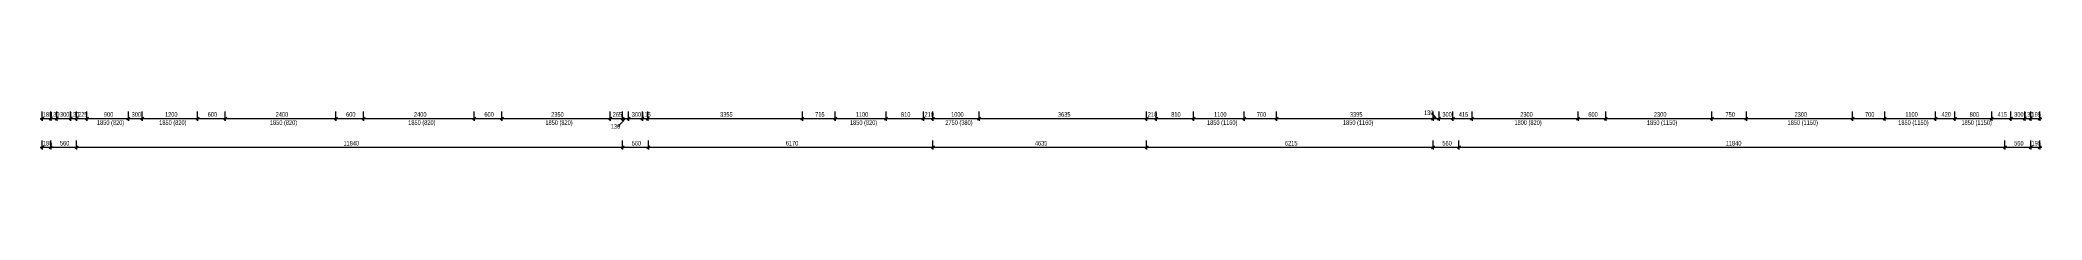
# Model space of a CAD drawing. Header units: millimetres. Extents: x 48671 to 278361, y -45352 to 20466.
# Drawn here: x 53233 to 96648, y -33091 to -32239 of the extents above; entities that cross this region are included whole.
import ezdxf

# ---------------------------------------------------------------- set-up
doc = ezdxf.new("R2010")
doc.units = ezdxf.units.MM
doc.layers.add('A-ANNO-DIMS', color=211, linetype='Continuous', lineweight=9)
doc.layers.add('A-ANNO-DIMS-50', color=211, linetype='Continuous', lineweight=9)
doc.styles.add('Arial_1', font='arial.ttf', dxfattribs={"width": 0.7, "height": 100})
doc.dimstyles.new('Vnitřní_-_průhledné', dxfattribs={"dimscale": 304.8, "dimtxt": 102.02594, "dimasz": 0.213255, "dimexe": 0.164042, "dimexo": 0.0625, "dimgap": 0.032808, "dimtad": 1, "dimdec": 0, "dimrnd": 5, "dimzin": 0, "dimdsep": 46, "dimtxsty": 'Arial_1', "dimblk1": 'OBLIQUE', "dimblk2": 'OBLIQUE', "dimsah": 1, "dimcen": 0.09, "dimdle": 0.164042, "dimazin": 0, "dimtfac": 1, "dimtdec": 4, "dimtix": 1, "dimtmove": 0, "dimatfit": 3, "dimfxl": 0.492126, "dimfxlon": 1, "dimtvp": 1, "dimtolj": 1, "dimtzin": 0, "dimarcsym": 2})
doc.dimstyles.new('Vnitřní_-_průhledné_2', dxfattribs={"dimscale": 304.8, "dimtxt": 102.02594, "dimasz": 0.213255, "dimexe": 0.164042, "dimexo": 0.0625, "dimgap": 0.032808, "dimtad": 1, "dimdec": 0, "dimrnd": 5, "dimzin": 0, "dimdsep": 46, "dimtxsty": 'Arial_1', "dimblk1": 'OBLIQUE', "dimblk2": 'OBLIQUE', "dimsah": 1, "dimcen": 0.09, "dimdle": 0.164042, "dimazin": 0, "dimtfac": 1, "dimtdec": 4, "dimtix": 1, "dimtmove": 1, "dimatfit": 3, "dimfxl": 0.492126, "dimfxlon": 1, "dimtvp": 1, "dimtolj": 1, "dimtzin": 0, "dimarcsym": 2})

msp = doc.modelspace()

# ---------------------------------------------------------------- blocks, each defined once
blk = doc.blocks.new('DIMBLOCK85-1NP_NÁVRH B')
at = {"layer": 'A-ANNO-DIMS-50'}
for p, q in [((53233, -32416), (53466, -32416)), ((53283, -32416), (53283, -32266)), ((53283, -32416), (53283, -32466)), ((53466, -32416), (53466, -32266)), ((53466, -32416), (53466, -32466))]:
    blk.add_line(p, q, dxfattribs=at)
at = {"layer": 'A-ANNO-DIMS-50', "lineweight": 18}
for p, q in [((53283, -32416), (53251, -32449)), ((53283, -32416), (53316, -32384)), ((53466, -32416), (53434, -32449)), ((53466, -32416), (53499, -32384))]:
    blk.add_line(p, q, dxfattribs=at)
at = {"layer": 'A-ANNO-DIMS-50', "color": 0, "insert": (53295, -32277), "char_height": 100, "width": 192.12, "attachment_point": 1, "line_spacing_factor": 0.941778, "style": 'Arial_1'}
blk.add_mtext('185', dxfattribs=at)
blk = doc.blocks.new('_Oblique')
at = {"color": 0, "linetype": 'ByBlock', "lineweight": -2}
blk.add_line((-0.5, -0.5), (0.5, 0.5), dxfattribs=at)
blk = doc.blocks.new('DIMBLOCK86-1NP_NÁVRH B')
at = {"layer": 'A-ANNO-DIMS-50', "lineweight": 18}
for p, q in [((53466, -32416), (53434, -32449)), ((53466, -32416), (53499, -32384)), ((53596, -32416), (53564, -32449)), ((53596, -32416), (53629, -32384))]:
    blk.add_line(p, q, dxfattribs=at)
at = {"layer": 'A-ANNO-DIMS-50'}
for p, q in [((53466, -32416), (53466, -32266)), ((53466, -32416), (53596, -32416)), ((53466, -32416), (53466, -32466)), ((53596, -32416), (53596, -32266)), ((53596, -32416), (53596, -32466))]:
    blk.add_line(p, q, dxfattribs=at)
at = {"layer": 'A-ANNO-DIMS-50', "color": 0, "insert": (53451, -32277), "char_height": 100, "width": 192.12, "attachment_point": 1, "line_spacing_factor": 0.941778, "style": 'Arial_1'}
blk.add_mtext('130', dxfattribs=at)
blk = doc.blocks.new('DIMBLOCK87-1NP_NÁVRH B')
at = {"layer": 'A-ANNO-DIMS-50', "lineweight": 18}
for p, q in [((53596, -32416), (53564, -32449)), ((53596, -32416), (53629, -32384)), ((53896, -32416), (53864, -32449)), ((53896, -32416), (53929, -32384))]:
    blk.add_line(p, q, dxfattribs=at)
at = {"layer": 'A-ANNO-DIMS-50'}
for p, q in [((53596, -32416), (53596, -32266)), ((53596, -32416), (53896, -32416)), ((53596, -32416), (53596, -32466)), ((53896, -32416), (53896, -32266)), ((53896, -32416), (53896, -32466))]:
    blk.add_line(p, q, dxfattribs=at)
at = {"layer": 'A-ANNO-DIMS-50', "color": 0, "insert": (53666, -32277), "char_height": 100, "width": 192.12, "attachment_point": 1, "line_spacing_factor": 0.941778, "style": 'Arial_1'}
blk.add_mtext('300', dxfattribs=at)
blk = doc.blocks.new('DIMBLOCK88-1NP_NÁVRH B')
at = {"layer": 'A-ANNO-DIMS-50', "lineweight": 18}
for p, q in [((53896, -32416), (53864, -32449)), ((53896, -32416), (53929, -32384)), ((54026, -32416), (53994, -32449)), ((54026, -32416), (54059, -32384))]:
    blk.add_line(p, q, dxfattribs=at)
at = {"layer": 'A-ANNO-DIMS-50'}
for p, q in [((53896, -32416), (53896, -32266)), ((53896, -32416), (54026, -32416)), ((53896, -32416), (53896, -32466)), ((54026, -32416), (54026, -32266)), ((54026, -32416), (54026, -32466))]:
    blk.add_line(p, q, dxfattribs=at)
at = {"layer": 'A-ANNO-DIMS-50', "color": 0, "insert": (53881, -32277), "char_height": 100, "width": 192.12, "attachment_point": 1, "line_spacing_factor": 0.941778, "style": 'Arial_1'}
blk.add_mtext('130', dxfattribs=at)
blk = doc.blocks.new('DIMBLOCK89-1NP_NÁVRH B')
at = {"layer": 'A-ANNO-DIMS-50', "lineweight": 18}
for p, q in [((54026, -32416), (53994, -32449)), ((54026, -32416), (54059, -32384)), ((54250, -32416), (54217, -32449)), ((54250, -32416), (54282, -32384))]:
    blk.add_line(p, q, dxfattribs=at)
at = {"layer": 'A-ANNO-DIMS-50'}
for p, q in [((54026, -32416), (54026, -32266)), ((54026, -32416), (54250, -32416)), ((54026, -32416), (54026, -32466)), ((54250, -32416), (54250, -32266)), ((54250, -32416), (54250, -32466))]:
    blk.add_line(p, q, dxfattribs=at)
at = {"layer": 'A-ANNO-DIMS-50', "color": 0, "insert": (54058, -32277), "char_height": 100, "width": 192.12, "attachment_point": 1, "line_spacing_factor": 0.941778, "style": 'Arial_1'}
blk.add_mtext('225', dxfattribs=at)
blk = doc.blocks.new('DIMBLOCK90-1NP_NÁVRH B')
at = {"layer": 'A-ANNO-DIMS-50', "lineweight": 18}
for p, q in [((54250, -32416), (54217, -32449)), ((54250, -32416), (54282, -32384)), ((55150, -32416), (55117, -32449)), ((55150, -32416), (55182, -32384))]:
    blk.add_line(p, q, dxfattribs=at)
at = {"layer": 'A-ANNO-DIMS-50'}
for p, q in [((54250, -32416), (54250, -32266)), ((54250, -32416), (55150, -32416)), ((54250, -32416), (54250, -32466)), ((55150, -32416), (55150, -32266)), ((55150, -32416), (55150, -32466))]:
    blk.add_line(p, q, dxfattribs=at)
at = {"layer": 'A-ANNO-DIMS-50', "color": 0, "char_height": 100, "attachment_point": 1, "line_spacing_factor": 0.941778, "style": 'Arial_1'}
for s, insert, width in [('1850 (820)', (54468, -32454), 555.65), ('900', (54620, -32277), 192.12)]:
    blk.add_mtext(s, dxfattribs=dict(at, insert=insert, width=width))
blk = doc.blocks.new('DIMBLOCK91-1NP_NÁVRH B')
at = {"layer": 'A-ANNO-DIMS-50', "lineweight": 18}
for p, q in [((55150, -32416), (55117, -32449)), ((55150, -32416), (55182, -32384)), ((55450, -32416), (55417, -32449)), ((55450, -32416), (55482, -32384))]:
    blk.add_line(p, q, dxfattribs=at)
at = {"layer": 'A-ANNO-DIMS-50'}
for p, q in [((55150, -32416), (55150, -32266)), ((55150, -32416), (55450, -32416)), ((55150, -32416), (55150, -32466)), ((55450, -32416), (55450, -32266)), ((55450, -32416), (55450, -32466))]:
    blk.add_line(p, q, dxfattribs=at)
at = {"layer": 'A-ANNO-DIMS-50', "color": 0, "insert": (55220, -32277), "char_height": 100, "width": 192.12, "attachment_point": 1, "line_spacing_factor": 0.941778, "style": 'Arial_1'}
blk.add_mtext('300', dxfattribs=at)
blk = doc.blocks.new('DIMBLOCK92-1NP_NÁVRH B')
at = {"layer": 'A-ANNO-DIMS-50', "lineweight": 18}
for p, q in [((55450, -32416), (55417, -32449)), ((55450, -32416), (55482, -32384)), ((56650, -32416), (56617, -32449)), ((56650, -32416), (56682, -32384))]:
    blk.add_line(p, q, dxfattribs=at)
at = {"layer": 'A-ANNO-DIMS-50'}
for p, q in [((55450, -32416), (55450, -32266)), ((55450, -32416), (56650, -32416)), ((55450, -32416), (55450, -32466)), ((56650, -32416), (56650, -32266)), ((56650, -32416), (56650, -32466))]:
    blk.add_line(p, q, dxfattribs=at)
at = {"layer": 'A-ANNO-DIMS-50', "color": 0, "char_height": 100, "attachment_point": 1, "line_spacing_factor": 0.941778, "style": 'Arial_1'}
for s, insert, width in [('1850 (820)', (55818, -32454), 555.65), ('1200', (55943, -32277), 256.16)]:
    blk.add_mtext(s, dxfattribs=dict(at, insert=insert, width=width))
blk = doc.blocks.new('DIMBLOCK93-1NP_NÁVRH B')
at = {"layer": 'A-ANNO-DIMS-50', "lineweight": 18}
for p, q in [((56650, -32416), (56617, -32449)), ((56650, -32416), (56682, -32384)), ((57250, -32416), (57217, -32449)), ((57250, -32416), (57282, -32384))]:
    blk.add_line(p, q, dxfattribs=at)
at = {"layer": 'A-ANNO-DIMS-50'}
for p, q in [((56650, -32416), (56650, -32266)), ((56650, -32416), (57250, -32416)), ((56650, -32416), (56650, -32466)), ((57250, -32416), (57250, -32266)), ((57250, -32416), (57250, -32466))]:
    blk.add_line(p, q, dxfattribs=at)
at = {"layer": 'A-ANNO-DIMS-50', "color": 0, "insert": (56870, -32277), "char_height": 100, "width": 192.12, "attachment_point": 1, "line_spacing_factor": 0.941778, "style": 'Arial_1'}
blk.add_mtext('600', dxfattribs=at)
blk = doc.blocks.new('DIMBLOCK94-1NP_NÁVRH B')
at = {"layer": 'A-ANNO-DIMS-50', "lineweight": 18}
for p, q in [((57250, -32416), (57217, -32449)), ((57250, -32416), (57282, -32384)), ((59650, -32416), (59617, -32449)), ((59650, -32416), (59682, -32384))]:
    blk.add_line(p, q, dxfattribs=at)
at = {"layer": 'A-ANNO-DIMS-50'}
for p, q in [((57250, -32416), (57250, -32266)), ((57250, -32416), (59650, -32416)), ((57250, -32416), (57250, -32466)), ((59650, -32416), (59650, -32266)), ((59650, -32416), (59650, -32466))]:
    blk.add_line(p, q, dxfattribs=at)
at = {"layer": 'A-ANNO-DIMS-50', "color": 0, "char_height": 100, "attachment_point": 1, "line_spacing_factor": 0.941778, "style": 'Arial_1'}
for s, insert, width in [('1850 (820)', (58218, -32454), 555.65), ('2400', (58343, -32277), 256.16)]:
    blk.add_mtext(s, dxfattribs=dict(at, insert=insert, width=width))
blk = doc.blocks.new('DIMBLOCK95-1NP_NÁVRH B')
at = {"layer": 'A-ANNO-DIMS-50', "lineweight": 18}
for p, q in [((59650, -32416), (59617, -32449)), ((59650, -32416), (59682, -32384)), ((60250, -32416), (60217, -32449)), ((60250, -32416), (60282, -32384))]:
    blk.add_line(p, q, dxfattribs=at)
at = {"layer": 'A-ANNO-DIMS-50'}
for p, q in [((59650, -32416), (59650, -32266)), ((59650, -32416), (60250, -32416)), ((59650, -32416), (59650, -32466)), ((60250, -32416), (60250, -32266)), ((60250, -32416), (60250, -32466))]:
    blk.add_line(p, q, dxfattribs=at)
at = {"layer": 'A-ANNO-DIMS-50', "color": 0, "insert": (59870, -32277), "char_height": 100, "width": 192.12, "attachment_point": 1, "line_spacing_factor": 0.941778, "style": 'Arial_1'}
blk.add_mtext('600', dxfattribs=at)
blk = doc.blocks.new('DIMBLOCK96-1NP_NÁVRH B')
at = {"layer": 'A-ANNO-DIMS-50', "lineweight": 18}
for p, q in [((60250, -32416), (60217, -32449)), ((60250, -32416), (60282, -32384)), ((62650, -32416), (62617, -32449)), ((62650, -32416), (62682, -32384))]:
    blk.add_line(p, q, dxfattribs=at)
at = {"layer": 'A-ANNO-DIMS-50'}
for p, q in [((60250, -32416), (60250, -32266)), ((60250, -32416), (62650, -32416)), ((60250, -32416), (60250, -32466)), ((62650, -32416), (62650, -32266)), ((62650, -32416), (62650, -32466))]:
    blk.add_line(p, q, dxfattribs=at)
at = {"layer": 'A-ANNO-DIMS-50', "color": 0, "char_height": 100, "attachment_point": 1, "line_spacing_factor": 0.941778, "style": 'Arial_1'}
for s, insert, width in [('1850 (820)', (61218, -32454), 555.65), ('2400', (61343, -32277), 256.16)]:
    blk.add_mtext(s, dxfattribs=dict(at, insert=insert, width=width))
blk = doc.blocks.new('DIMBLOCK97-1NP_NÁVRH B')
at = {"layer": 'A-ANNO-DIMS-50', "lineweight": 18}
for p, q in [((62650, -32416), (62617, -32449)), ((62650, -32416), (62682, -32384)), ((63250, -32416), (63217, -32449)), ((63250, -32416), (63282, -32384))]:
    blk.add_line(p, q, dxfattribs=at)
at = {"layer": 'A-ANNO-DIMS-50'}
for p, q in [((62650, -32416), (62650, -32266)), ((62650, -32416), (63250, -32416)), ((62650, -32416), (62650, -32466)), ((63250, -32416), (63250, -32266)), ((63250, -32416), (63250, -32466))]:
    blk.add_line(p, q, dxfattribs=at)
at = {"layer": 'A-ANNO-DIMS-50', "color": 0, "insert": (62870, -32277), "char_height": 100, "width": 192.12, "attachment_point": 1, "line_spacing_factor": 0.941778, "style": 'Arial_1'}
blk.add_mtext('600', dxfattribs=at)
blk = doc.blocks.new('DIMBLOCK98-1NP_NÁVRH B')
at = {"layer": 'A-ANNO-DIMS-50', "lineweight": 18}
for p, q in [((63250, -32416), (63217, -32449)), ((63250, -32416), (63282, -32384)), ((65600, -32416), (65567, -32449)), ((65600, -32416), (65632, -32384))]:
    blk.add_line(p, q, dxfattribs=at)
at = {"layer": 'A-ANNO-DIMS-50'}
for p, q in [((63250, -32416), (63250, -32266)), ((63250, -32416), (65600, -32416)), ((63250, -32416), (63250, -32466)), ((65600, -32416), (65600, -32266)), ((65600, -32416), (65600, -32466))]:
    blk.add_line(p, q, dxfattribs=at)
at = {"layer": 'A-ANNO-DIMS-50', "color": 0, "char_height": 100, "attachment_point": 1, "line_spacing_factor": 0.941778, "style": 'Arial_1'}
for s, insert, width in [('1850 (820)', (64193, -32454), 555.65), ('2350', (64318, -32277), 256.16)]:
    blk.add_mtext(s, dxfattribs=dict(at, insert=insert, width=width))
blk = doc.blocks.new('DIMBLOCK99-1NP_NÁVRH B')
at = {"layer": 'A-ANNO-DIMS-50', "lineweight": 18}
for p, q in [((65600, -32416), (65567, -32449)), ((65600, -32416), (65632, -32384)), ((65866, -32416), (65834, -32449)), ((65866, -32416), (65899, -32384))]:
    blk.add_line(p, q, dxfattribs=at)
at = {"layer": 'A-ANNO-DIMS-50'}
for p, q in [((65600, -32416), (65600, -32266)), ((65600, -32416), (65866, -32416)), ((65600, -32416), (65600, -32466)), ((65866, -32416), (65866, -32266)), ((65866, -32416), (65866, -32466))]:
    blk.add_line(p, q, dxfattribs=at)
at = {"layer": 'A-ANNO-DIMS-50', "color": 0, "insert": (65653, -32277), "char_height": 100, "width": 192.12, "attachment_point": 1, "line_spacing_factor": 0.941778, "style": 'Arial_1'}
blk.add_mtext('265', dxfattribs=at)
blk = doc.blocks.new('DIMBLOCK100-1NP_NÁVRH B')
at = {"layer": 'A-ANNO-DIMS-50'}
for p, q in [((65771, -32588), (65931, -32416)), ((65866, -32416), (65866, -32266)), ((65866, -32416), (65996, -32416)), ((65866, -32416), (65866, -32466)), ((65996, -32416), (65996, -32266)), ((65996, -32416), (65996, -32466)), ((65771, -32588), (65771, -32588))]:
    blk.add_line(p, q, dxfattribs=at)
at = {"layer": 'A-ANNO-DIMS-50', "lineweight": 18}
for p, q in [((65866, -32416), (65834, -32449)), ((65866, -32416), (65899, -32384)), ((65996, -32416), (65964, -32449)), ((65996, -32416), (66029, -32384))]:
    blk.add_line(p, q, dxfattribs=at)
at = {"layer": 'A-ANNO-DIMS-50', "color": 0, "insert": (65611, -32537), "char_height": 100, "width": 192.12, "attachment_point": 1, "line_spacing_factor": 0.941778, "style": 'Arial_1'}
blk.add_mtext('130', dxfattribs=at)
blk = doc.blocks.new('DIMBLOCK101-1NP_NÁVRH B')
at = {"layer": 'A-ANNO-DIMS-50', "lineweight": 18}
for p, q in [((65996, -32416), (65964, -32449)), ((65996, -32416), (66029, -32384)), ((66296, -32416), (66264, -32449)), ((66296, -32416), (66329, -32384))]:
    blk.add_line(p, q, dxfattribs=at)
at = {"layer": 'A-ANNO-DIMS-50'}
for p, q in [((65996, -32416), (65996, -32266)), ((65996, -32416), (66346, -32416)), ((65996, -32416), (65996, -32466)), ((66296, -32416), (66296, -32266)), ((66296, -32416), (66296, -32466))]:
    blk.add_line(p, q, dxfattribs=at)
at = {"layer": 'A-ANNO-DIMS-50', "color": 0, "insert": (66066, -32277), "char_height": 100, "width": 192.12, "attachment_point": 1, "line_spacing_factor": 0.941778, "style": 'Arial_1'}
blk.add_mtext('300', dxfattribs=at)
blk = doc.blocks.new('DIMBLOCK105-1NP_NÁVRH B')
at = {"layer": 'A-ANNO-DIMS-50'}
for p, q in [((72340, -32416), (72598, -32416)), ((72390, -32416), (72390, -32266)), ((72390, -32416), (72390, -32466)), ((72598, -32416), (72598, -32266)), ((72598, -32416), (72598, -32466))]:
    blk.add_line(p, q, dxfattribs=at)
at = {"layer": 'A-ANNO-DIMS-50', "lineweight": 18}
for p, q in [((72390, -32416), (72357, -32449)), ((72390, -32416), (72422, -32384)), ((72598, -32416), (72565, -32449)), ((72598, -32416), (72630, -32384))]:
    blk.add_line(p, q, dxfattribs=at)
at = {"layer": 'A-ANNO-DIMS-50', "color": 0, "insert": (72414, -32277), "char_height": 100, "width": 192.12, "attachment_point": 1, "line_spacing_factor": 0.941778, "style": 'Arial_1'}
blk.add_mtext('210', dxfattribs=at)
blk = doc.blocks.new('DIMBLOCK106-1NP_NÁVRH B')
at = {"layer": 'A-ANNO-DIMS-50', "lineweight": 18}
for p, q in [((72598, -32416), (72565, -32449)), ((72598, -32416), (72630, -32384)), ((73598, -32416), (73565, -32449)), ((73598, -32416), (73630, -32384))]:
    blk.add_line(p, q, dxfattribs=at)
at = {"layer": 'A-ANNO-DIMS-50'}
for p, q in [((72598, -32416), (72598, -32266)), ((72598, -32416), (73598, -32416)), ((72598, -32416), (72598, -32466)), ((73598, -32416), (73598, -32266)), ((73598, -32416), (73598, -32466))]:
    blk.add_line(p, q, dxfattribs=at)
at = {"layer": 'A-ANNO-DIMS-50', "color": 0, "char_height": 100, "attachment_point": 1, "line_spacing_factor": 0.941778, "style": 'Arial_1'}
for s, insert, width in [('2750 (380)', (72866, -32454), 555.65), ('1000', (72991, -32277), 256.16)]:
    blk.add_mtext(s, dxfattribs=dict(at, insert=insert, width=width))
blk = doc.blocks.new('DIMBLOCK107-1NP_NÁVRH B')
at = {"layer": 'A-ANNO-DIMS-50', "lineweight": 18}
for p, q in [((73598, -32416), (73565, -32449)), ((73598, -32416), (73630, -32384)), ((77232, -32416), (77199, -32449)), ((77232, -32416), (77264, -32384))]:
    blk.add_line(p, q, dxfattribs=at)
at = {"layer": 'A-ANNO-DIMS-50'}
for p, q in [((73598, -32416), (73598, -32266)), ((73598, -32416), (77232, -32416)), ((73598, -32416), (73598, -32466)), ((77232, -32416), (77232, -32266)), ((77232, -32416), (77232, -32466))]:
    blk.add_line(p, q, dxfattribs=at)
at = {"layer": 'A-ANNO-DIMS-50', "color": 0, "insert": (75308, -32277), "char_height": 100, "width": 256.16, "attachment_point": 1, "line_spacing_factor": 0.941778, "style": 'Arial_1'}
blk.add_mtext('3635', dxfattribs=at)
blk = doc.blocks.new('DIMBLOCK108-1NP_NÁVRH B')
at = {"layer": 'A-ANNO-DIMS-50', "lineweight": 18}
for p, q in [((77232, -32416), (77199, -32449)), ((77232, -32416), (77264, -32384)), ((77440, -32416), (77407, -32449)), ((77440, -32416), (77472, -32384))]:
    blk.add_line(p, q, dxfattribs=at)
at = {"layer": 'A-ANNO-DIMS-50'}
for p, q in [((77232, -32416), (77232, -32266)), ((77232, -32416), (77490, -32416)), ((77232, -32416), (77232, -32466)), ((77440, -32416), (77440, -32266)), ((77440, -32416), (77440, -32466))]:
    blk.add_line(p, q, dxfattribs=at)
at = {"layer": 'A-ANNO-DIMS-50', "color": 0, "insert": (77256, -32277), "char_height": 100, "width": 192.12, "attachment_point": 1, "line_spacing_factor": 0.941778, "style": 'Arial_1'}
blk.add_mtext('210', dxfattribs=at)
blk = doc.blocks.new('DIMBLOCK115-1NP_NÁVRH B')
at = {"layer": 'A-ANNO-DIMS-50'}
for p, q in [((66246, -32416), (66411, -32416)), ((66296, -32416), (66296, -32266)), ((66296, -32416), (66296, -32466)), ((66411, -32416), (66411, -32266)), ((66411, -32416), (66411, -32466))]:
    blk.add_line(p, q, dxfattribs=at)
at = {"layer": 'A-ANNO-DIMS-50', "lineweight": 18}
for p, q in [((66296, -32416), (66264, -32449)), ((66296, -32416), (66329, -32384)), ((66411, -32416), (66379, -32449)), ((66411, -32416), (66444, -32384))]:
    blk.add_line(p, q, dxfattribs=at)
at = {"layer": 'A-ANNO-DIMS-50', "color": 0, "insert": (66274, -32277), "char_height": 100, "width": 192.12, "attachment_point": 1, "line_spacing_factor": 0.941778, "style": 'Arial_1'}
blk.add_mtext('115', dxfattribs=at)
blk = doc.blocks.new('DIMBLOCK116-1NP_NÁVRH B')
at = {"layer": 'A-ANNO-DIMS-50', "lineweight": 18}
for p, q in [((66411, -32416), (66379, -32449)), ((66411, -32416), (66444, -32384)), ((69766, -32416), (69734, -32449)), ((69766, -32416), (69799, -32384))]:
    blk.add_line(p, q, dxfattribs=at)
at = {"layer": 'A-ANNO-DIMS-50'}
for p, q in [((66411, -32416), (66411, -32266)), ((66411, -32416), (69766, -32416)), ((66411, -32416), (66411, -32466)), ((69766, -32416), (69766, -32266)), ((69766, -32416), (69766, -32466))]:
    blk.add_line(p, q, dxfattribs=at)
at = {"layer": 'A-ANNO-DIMS-50', "color": 0, "insert": (67982, -32277), "char_height": 100, "width": 256.16, "attachment_point": 1, "line_spacing_factor": 0.941778, "style": 'Arial_1'}
blk.add_mtext('3355', dxfattribs=at)
blk = doc.blocks.new('DIMBLOCK117-1NP_NÁVRH B')
at = {"layer": 'A-ANNO-DIMS-50', "lineweight": 18}
for p, q in [((69766, -32416), (69734, -32449)), ((69766, -32416), (69799, -32384)), ((70480, -32416), (70447, -32449)), ((70480, -32416), (70512, -32384))]:
    blk.add_line(p, q, dxfattribs=at)
at = {"layer": 'A-ANNO-DIMS-50'}
for p, q in [((69766, -32416), (69766, -32266)), ((69766, -32416), (70480, -32416)), ((69766, -32416), (69766, -32466)), ((70480, -32416), (70480, -32266)), ((70480, -32416), (70480, -32466))]:
    blk.add_line(p, q, dxfattribs=at)
at = {"layer": 'A-ANNO-DIMS-50', "color": 0, "insert": (70043, -32277), "char_height": 100, "width": 192.12, "attachment_point": 1, "line_spacing_factor": 0.941778, "style": 'Arial_1'}
blk.add_mtext('715', dxfattribs=at)
blk = doc.blocks.new('DIMBLOCK118-1NP_NÁVRH B')
at = {"layer": 'A-ANNO-DIMS-50', "lineweight": 18}
for p, q in [((70480, -32416), (70447, -32449)), ((70480, -32416), (70512, -32384)), ((71580, -32416), (71547, -32449)), ((71580, -32416), (71612, -32384))]:
    blk.add_line(p, q, dxfattribs=at)
at = {"layer": 'A-ANNO-DIMS-50'}
for p, q in [((70480, -32416), (70480, -32266)), ((70480, -32416), (71580, -32416)), ((70480, -32416), (70480, -32466)), ((71580, -32416), (71580, -32266)), ((71580, -32416), (71580, -32466))]:
    blk.add_line(p, q, dxfattribs=at)
at = {"layer": 'A-ANNO-DIMS-50', "color": 0, "char_height": 100, "attachment_point": 1, "line_spacing_factor": 0.941778, "style": 'Arial_1'}
for s, insert, width in [('1850 (820)', (70798, -32454), 555.65), ('1100', (70923, -32277), 256.16)]:
    blk.add_mtext(s, dxfattribs=dict(at, insert=insert, width=width))
blk = doc.blocks.new('DIMBLOCK119-1NP_NÁVRH B')
at = {"layer": 'A-ANNO-DIMS-50', "lineweight": 18}
for p, q in [((71580, -32416), (71547, -32449)), ((71580, -32416), (71612, -32384)), ((72390, -32416), (72357, -32449)), ((72390, -32416), (72422, -32384))]:
    blk.add_line(p, q, dxfattribs=at)
at = {"layer": 'A-ANNO-DIMS-50'}
for p, q in [((71580, -32416), (71580, -32266)), ((71580, -32416), (72390, -32416)), ((71580, -32416), (71580, -32466)), ((72390, -32416), (72390, -32266)), ((72390, -32416), (72390, -32466))]:
    blk.add_line(p, q, dxfattribs=at)
at = {"layer": 'A-ANNO-DIMS-50', "color": 0, "insert": (71905, -32277), "char_height": 100, "width": 192.12, "attachment_point": 1, "line_spacing_factor": 0.941778, "style": 'Arial_1'}
blk.add_mtext('810', dxfattribs=at)
blk = doc.blocks.new('DIMBLOCK120-1NP_NÁVRH B')
at = {"layer": 'A-ANNO-DIMS-50', "lineweight": 18}
for p, q in [((72390, -32416), (72357, -32449)), ((72390, -32416), (72422, -32384)), ((72598, -32416), (72565, -32449)), ((72598, -32416), (72630, -32384))]:
    blk.add_line(p, q, dxfattribs=at)
at = {"layer": 'A-ANNO-DIMS-50'}
for p, q in [((72390, -32416), (72390, -32266)), ((72390, -32416), (72648, -32416)), ((72390, -32416), (72390, -32466)), ((72598, -32416), (72598, -32266)), ((72598, -32416), (72598, -32466))]:
    blk.add_line(p, q, dxfattribs=at)
at = {"layer": 'A-ANNO-DIMS-50', "color": 0, "insert": (72414, -32277), "char_height": 100, "width": 192.12, "attachment_point": 1, "line_spacing_factor": 0.941778, "style": 'Arial_1'}
blk.add_mtext('210', dxfattribs=at)
blk = doc.blocks.new('DIMBLOCK121-1NP_NÁVRH B')
at = {"layer": 'A-ANNO-DIMS-50'}
for p, q in [((77182, -32416), (77440, -32416)), ((77232, -32416), (77232, -32266)), ((77232, -32416), (77232, -32466)), ((77440, -32416), (77440, -32266)), ((77440, -32416), (77440, -32466))]:
    blk.add_line(p, q, dxfattribs=at)
at = {"layer": 'A-ANNO-DIMS-50', "lineweight": 18}
for p, q in [((77232, -32416), (77199, -32449)), ((77232, -32416), (77264, -32384)), ((77440, -32416), (77407, -32449)), ((77440, -32416), (77472, -32384))]:
    blk.add_line(p, q, dxfattribs=at)
at = {"layer": 'A-ANNO-DIMS-50', "color": 0, "insert": (77256, -32277), "char_height": 100, "width": 192.12, "attachment_point": 1, "line_spacing_factor": 0.941778, "style": 'Arial_1'}
blk.add_mtext('210', dxfattribs=at)
blk = doc.blocks.new('DIMBLOCK122-1NP_NÁVRH B')
at = {"layer": 'A-ANNO-DIMS-50', "lineweight": 18}
for p, q in [((77440, -32416), (77407, -32449)), ((77440, -32416), (77472, -32384)), ((78250, -32416), (78217, -32449)), ((78250, -32416), (78282, -32384))]:
    blk.add_line(p, q, dxfattribs=at)
at = {"layer": 'A-ANNO-DIMS-50'}
for p, q in [((77440, -32416), (77440, -32266)), ((77440, -32416), (78250, -32416)), ((77440, -32416), (77440, -32466)), ((78250, -32416), (78250, -32266)), ((78250, -32416), (78250, -32466))]:
    blk.add_line(p, q, dxfattribs=at)
at = {"layer": 'A-ANNO-DIMS-50', "color": 0, "insert": (77765, -32277), "char_height": 100, "width": 192.12, "attachment_point": 1, "line_spacing_factor": 0.941778, "style": 'Arial_1'}
blk.add_mtext('810', dxfattribs=at)
blk = doc.blocks.new('DIMBLOCK123-1NP_NÁVRH B')
at = {"layer": 'A-ANNO-DIMS-50', "lineweight": 18}
for p, q in [((78250, -32416), (78217, -32449)), ((78250, -32416), (78282, -32384)), ((79350, -32416), (79317, -32449)), ((79350, -32416), (79382, -32384))]:
    blk.add_line(p, q, dxfattribs=at)
at = {"layer": 'A-ANNO-DIMS-50'}
for p, q in [((78250, -32416), (78250, -32266)), ((78250, -32416), (79350, -32416)), ((78250, -32416), (78250, -32466)), ((79350, -32416), (79350, -32266)), ((79350, -32416), (79350, -32466))]:
    blk.add_line(p, q, dxfattribs=at)
at = {"layer": 'A-ANNO-DIMS-50', "color": 0, "char_height": 100, "attachment_point": 1, "line_spacing_factor": 0.941778, "style": 'Arial_1'}
for s, insert, width in [('1850 (1160)', (78541, -32454), 619.69), ('1100', (78693, -32277), 256.16)]:
    blk.add_mtext(s, dxfattribs=dict(at, insert=insert, width=width))
blk = doc.blocks.new('DIMBLOCK124-1NP_NÁVRH B')
at = {"layer": 'A-ANNO-DIMS-50', "lineweight": 18}
for p, q in [((79350, -32416), (79317, -32449)), ((79350, -32416), (79382, -32384)), ((80050, -32416), (80017, -32449)), ((80050, -32416), (80082, -32384))]:
    blk.add_line(p, q, dxfattribs=at)
at = {"layer": 'A-ANNO-DIMS-50'}
for p, q in [((79350, -32416), (79350, -32266)), ((79350, -32416), (80050, -32416)), ((79350, -32416), (79350, -32466)), ((80050, -32416), (80050, -32266)), ((80050, -32416), (80050, -32466))]:
    blk.add_line(p, q, dxfattribs=at)
at = {"layer": 'A-ANNO-DIMS-50', "color": 0, "insert": (79620, -32277), "char_height": 100, "width": 192.12, "attachment_point": 1, "line_spacing_factor": 0.941778, "style": 'Arial_1'}
blk.add_mtext('700', dxfattribs=at)
blk = doc.blocks.new('DIMBLOCK125-1NP_NÁVRH B')
at = {"layer": 'A-ANNO-DIMS-50', "lineweight": 18}
for p, q in [((80050, -32416), (80017, -32449)), ((80050, -32416), (80082, -32384)), ((83445, -32416), (83412, -32449)), ((83445, -32416), (83477, -32384))]:
    blk.add_line(p, q, dxfattribs=at)
at = {"layer": 'A-ANNO-DIMS-50'}
for p, q in [((80050, -32416), (80050, -32266)), ((80050, -32416), (83445, -32416)), ((80050, -32416), (80050, -32466)), ((83445, -32416), (83445, -32266)), ((83445, -32416), (83445, -32466))]:
    blk.add_line(p, q, dxfattribs=at)
at = {"layer": 'A-ANNO-DIMS-50', "color": 0, "char_height": 100, "attachment_point": 1, "line_spacing_factor": 0.941778, "style": 'Arial_1'}
for s, insert, width in [('1850 (1160)', (81489, -32454), 619.69), ('3395', (81640, -32277), 256.16)]:
    blk.add_mtext(s, dxfattribs=dict(at, insert=insert, width=width))
blk = doc.blocks.new('DIMBLOCK126-1NP_NÁVRH B')
at = {"layer": 'A-ANNO-DIMS-50'}
for p, q in [((83407, -32292), (83510, -32416)), ((83407, -32292), (83407, -32292)), ((83445, -32416), (83445, -32266)), ((83445, -32416), (83575, -32416)), ((83445, -32416), (83445, -32466)), ((83575, -32416), (83575, -32266)), ((83575, -32416), (83575, -32466))]:
    blk.add_line(p, q, dxfattribs=at)
at = {"layer": 'A-ANNO-DIMS-50', "lineweight": 18}
for p, q in [((83445, -32416), (83412, -32449)), ((83445, -32416), (83477, -32384)), ((83575, -32416), (83542, -32449)), ((83575, -32416), (83607, -32384))]:
    blk.add_line(p, q, dxfattribs=at)
at = {"layer": 'A-ANNO-DIMS-50', "color": 0, "insert": (83247, -32240), "char_height": 100, "width": 192.12, "attachment_point": 1, "line_spacing_factor": 0.941778, "style": 'Arial_1'}
blk.add_mtext('130', dxfattribs=at)
blk = doc.blocks.new('DIMBLOCK127-1NP_NÁVRH B')
at = {"layer": 'A-ANNO-DIMS-50', "lineweight": 18}
for p, q in [((83575, -32416), (83542, -32449)), ((83575, -32416), (83607, -32384)), ((83875, -32416), (83842, -32449)), ((83875, -32416), (83907, -32384))]:
    blk.add_line(p, q, dxfattribs=at)
at = {"layer": 'A-ANNO-DIMS-50'}
for p, q in [((83575, -32416), (83575, -32266)), ((83575, -32416), (83875, -32416)), ((83575, -32416), (83575, -32466)), ((83875, -32416), (83875, -32266)), ((83875, -32416), (83875, -32466))]:
    blk.add_line(p, q, dxfattribs=at)
at = {"layer": 'A-ANNO-DIMS-50', "color": 0, "insert": (83645, -32277), "char_height": 100, "width": 192.12, "attachment_point": 1, "line_spacing_factor": 0.941778, "style": 'Arial_1'}
blk.add_mtext('300', dxfattribs=at)
blk = doc.blocks.new('DIMBLOCK128-1NP_NÁVRH B')
at = {"layer": 'A-ANNO-DIMS-50', "lineweight": 18}
for p, q in [((83875, -32416), (83842, -32449)), ((83875, -32416), (83907, -32384)), ((84290, -32416), (84257, -32449)), ((84290, -32416), (84322, -32384))]:
    blk.add_line(p, q, dxfattribs=at)
at = {"layer": 'A-ANNO-DIMS-50'}
for p, q in [((83875, -32416), (83875, -32266)), ((83875, -32416), (84290, -32416)), ((83875, -32416), (83875, -32466)), ((84290, -32416), (84290, -32266)), ((84290, -32416), (84290, -32466))]:
    blk.add_line(p, q, dxfattribs=at)
at = {"layer": 'A-ANNO-DIMS-50', "color": 0, "insert": (84002, -32277), "char_height": 100, "width": 192.12, "attachment_point": 1, "line_spacing_factor": 0.941778, "style": 'Arial_1'}
blk.add_mtext('415', dxfattribs=at)
blk = doc.blocks.new('DIMBLOCK129-1NP_NÁVRH B')
at = {"layer": 'A-ANNO-DIMS-50', "lineweight": 18}
for p, q in [((84290, -32416), (84257, -32449)), ((84290, -32416), (84322, -32384)), ((86590, -32416), (86557, -32449)), ((86590, -32416), (86622, -32384))]:
    blk.add_line(p, q, dxfattribs=at)
at = {"layer": 'A-ANNO-DIMS-50'}
for p, q in [((84290, -32416), (84290, -32266)), ((84290, -32416), (86590, -32416)), ((84290, -32416), (84290, -32466)), ((86590, -32416), (86590, -32266)), ((86590, -32416), (86590, -32466))]:
    blk.add_line(p, q, dxfattribs=at)
at = {"layer": 'A-ANNO-DIMS-50', "color": 0, "char_height": 100, "attachment_point": 1, "line_spacing_factor": 0.941778, "style": 'Arial_1'}
for s, insert, width in [('1800 (820)', (85208, -32454), 555.65), ('2300', (85333, -32277), 256.16)]:
    blk.add_mtext(s, dxfattribs=dict(at, insert=insert, width=width))
blk = doc.blocks.new('DIMBLOCK130-1NP_NÁVRH B')
at = {"layer": 'A-ANNO-DIMS-50', "lineweight": 18}
for p, q in [((86590, -32416), (86557, -32449)), ((86590, -32416), (86622, -32384)), ((87190, -32416), (87157, -32449)), ((87190, -32416), (87222, -32384))]:
    blk.add_line(p, q, dxfattribs=at)
at = {"layer": 'A-ANNO-DIMS-50'}
for p, q in [((86590, -32416), (86590, -32266)), ((86590, -32416), (87190, -32416)), ((86590, -32416), (86590, -32466)), ((87190, -32416), (87190, -32266)), ((87190, -32416), (87190, -32466))]:
    blk.add_line(p, q, dxfattribs=at)
at = {"layer": 'A-ANNO-DIMS-50', "color": 0, "insert": (86810, -32277), "char_height": 100, "width": 192.12, "attachment_point": 1, "line_spacing_factor": 0.941778, "style": 'Arial_1'}
blk.add_mtext('600', dxfattribs=at)
blk = doc.blocks.new('DIMBLOCK131-1NP_NÁVRH B')
at = {"layer": 'A-ANNO-DIMS-50', "lineweight": 18}
for p, q in [((87190, -32416), (87157, -32449)), ((87190, -32416), (87222, -32384)), ((89490, -32416), (89457, -32449)), ((89490, -32416), (89522, -32384))]:
    blk.add_line(p, q, dxfattribs=at)
at = {"layer": 'A-ANNO-DIMS-50'}
for p, q in [((87190, -32416), (87190, -32266)), ((87190, -32416), (89490, -32416)), ((87190, -32416), (87190, -32466)), ((89490, -32416), (89490, -32266)), ((89490, -32416), (89490, -32466))]:
    blk.add_line(p, q, dxfattribs=at)
at = {"layer": 'A-ANNO-DIMS-50', "color": 0, "char_height": 100, "attachment_point": 1, "line_spacing_factor": 0.941778, "style": 'Arial_1'}
for s, insert, width in [('1850 (1150)', (88081, -32454), 619.69), ('2300', (88233, -32277), 256.16)]:
    blk.add_mtext(s, dxfattribs=dict(at, insert=insert, width=width))
blk = doc.blocks.new('DIMBLOCK132-1NP_NÁVRH B')
at = {"layer": 'A-ANNO-DIMS-50', "lineweight": 18}
for p, q in [((89490, -32416), (89457, -32449)), ((89490, -32416), (89522, -32384)), ((90240, -32416), (90207, -32449)), ((90240, -32416), (90272, -32384))]:
    blk.add_line(p, q, dxfattribs=at)
at = {"layer": 'A-ANNO-DIMS-50'}
for p, q in [((89490, -32416), (89490, -32266)), ((89490, -32416), (90240, -32416)), ((89490, -32416), (89490, -32466)), ((90240, -32416), (90240, -32266)), ((90240, -32416), (90240, -32466))]:
    blk.add_line(p, q, dxfattribs=at)
at = {"layer": 'A-ANNO-DIMS-50', "color": 0, "insert": (89785, -32277), "char_height": 100, "width": 192.12, "attachment_point": 1, "line_spacing_factor": 0.941778, "style": 'Arial_1'}
blk.add_mtext('750', dxfattribs=at)
blk = doc.blocks.new('DIMBLOCK133-1NP_NÁVRH B')
at = {"layer": 'A-ANNO-DIMS-50', "lineweight": 18}
for p, q in [((90240, -32416), (90207, -32449)), ((90240, -32416), (90272, -32384)), ((92540, -32416), (92507, -32449)), ((92540, -32416), (92572, -32384))]:
    blk.add_line(p, q, dxfattribs=at)
at = {"layer": 'A-ANNO-DIMS-50'}
for p, q in [((90240, -32416), (90240, -32266)), ((90240, -32416), (92540, -32416)), ((90240, -32416), (90240, -32466)), ((92540, -32416), (92540, -32266)), ((92540, -32416), (92540, -32466))]:
    blk.add_line(p, q, dxfattribs=at)
at = {"layer": 'A-ANNO-DIMS-50', "color": 0, "char_height": 100, "attachment_point": 1, "line_spacing_factor": 0.941778, "style": 'Arial_1'}
for s, insert, width in [('1850 (1150)', (91131, -32454), 619.69), ('2300', (91283, -32277), 256.16)]:
    blk.add_mtext(s, dxfattribs=dict(at, insert=insert, width=width))
blk = doc.blocks.new('DIMBLOCK134-1NP_NÁVRH B')
at = {"layer": 'A-ANNO-DIMS-50', "lineweight": 18}
for p, q in [((92540, -32416), (92507, -32449)), ((92540, -32416), (92572, -32384)), ((93240, -32416), (93207, -32449)), ((93240, -32416), (93272, -32384))]:
    blk.add_line(p, q, dxfattribs=at)
at = {"layer": 'A-ANNO-DIMS-50'}
for p, q in [((92540, -32416), (92540, -32266)), ((92540, -32416), (93240, -32416)), ((92540, -32416), (92540, -32466)), ((93240, -32416), (93240, -32266)), ((93240, -32416), (93240, -32466))]:
    blk.add_line(p, q, dxfattribs=at)
at = {"layer": 'A-ANNO-DIMS-50', "color": 0, "insert": (92810, -32277), "char_height": 100, "width": 192.12, "attachment_point": 1, "line_spacing_factor": 0.941778, "style": 'Arial_1'}
blk.add_mtext('700', dxfattribs=at)
blk = doc.blocks.new('DIMBLOCK135-1NP_NÁVRH B')
at = {"layer": 'A-ANNO-DIMS-50', "lineweight": 18}
for p, q in [((93240, -32416), (93207, -32449)), ((93240, -32416), (93272, -32384)), ((94340, -32416), (94307, -32449)), ((94340, -32416), (94372, -32384))]:
    blk.add_line(p, q, dxfattribs=at)
at = {"layer": 'A-ANNO-DIMS-50'}
for p, q in [((93240, -32416), (93240, -32266)), ((93240, -32416), (94340, -32416)), ((93240, -32416), (93240, -32466)), ((94340, -32416), (94340, -32266)), ((94340, -32416), (94340, -32466))]:
    blk.add_line(p, q, dxfattribs=at)
at = {"layer": 'A-ANNO-DIMS-50', "color": 0, "char_height": 100, "attachment_point": 1, "line_spacing_factor": 0.941778, "style": 'Arial_1'}
for s, insert, width in [('1850 (1150)', (93531, -32454), 619.69), ('1100', (93683, -32277), 256.16)]:
    blk.add_mtext(s, dxfattribs=dict(at, insert=insert, width=width))
blk = doc.blocks.new('DIMBLOCK136-1NP_NÁVRH B')
at = {"layer": 'A-ANNO-DIMS-50', "lineweight": 18}
for p, q in [((94340, -32416), (94307, -32449)), ((94340, -32416), (94372, -32384)), ((94760, -32416), (94727, -32449)), ((94760, -32416), (94792, -32384))]:
    blk.add_line(p, q, dxfattribs=at)
at = {"layer": 'A-ANNO-DIMS-50'}
for p, q in [((94340, -32416), (94340, -32266)), ((94340, -32416), (94760, -32416)), ((94340, -32416), (94340, -32466)), ((94760, -32416), (94760, -32266)), ((94760, -32416), (94760, -32466))]:
    blk.add_line(p, q, dxfattribs=at)
at = {"layer": 'A-ANNO-DIMS-50', "color": 0, "insert": (94470, -32277), "char_height": 100, "width": 192.12, "attachment_point": 1, "line_spacing_factor": 0.941778, "style": 'Arial_1'}
blk.add_mtext('420', dxfattribs=at)
blk = doc.blocks.new('DIMBLOCK137-1NP_NÁVRH B')
at = {"layer": 'A-ANNO-DIMS-50', "lineweight": 18}
for p, q in [((94760, -32416), (94727, -32449)), ((94760, -32416), (94792, -32384)), ((95560, -32416), (95527, -32449)), ((95560, -32416), (95592, -32384))]:
    blk.add_line(p, q, dxfattribs=at)
at = {"layer": 'A-ANNO-DIMS-50'}
for p, q in [((94760, -32416), (94760, -32266)), ((94760, -32416), (95560, -32416)), ((94760, -32416), (94760, -32466)), ((95560, -32416), (95560, -32266)), ((95560, -32416), (95560, -32466))]:
    blk.add_line(p, q, dxfattribs=at)
at = {"layer": 'A-ANNO-DIMS-50', "color": 0, "char_height": 100, "attachment_point": 1, "line_spacing_factor": 0.941778, "style": 'Arial_1'}
for s, insert, width in [('1850 (1150)', (94901, -32454), 619.69), ('800', (95080, -32277), 192.12)]:
    blk.add_mtext(s, dxfattribs=dict(at, insert=insert, width=width))
blk = doc.blocks.new('DIMBLOCK138-1NP_NÁVRH B')
at = {"layer": 'A-ANNO-DIMS-50', "lineweight": 18}
for p, q in [((95560, -32416), (95527, -32449)), ((95560, -32416), (95592, -32384)), ((95975, -32416), (95942, -32449)), ((95975, -32416), (96007, -32384))]:
    blk.add_line(p, q, dxfattribs=at)
at = {"layer": 'A-ANNO-DIMS-50'}
for p, q in [((95560, -32416), (95560, -32266)), ((95560, -32416), (95975, -32416)), ((95560, -32416), (95560, -32466)), ((95975, -32416), (95975, -32266)), ((95975, -32416), (95975, -32466))]:
    blk.add_line(p, q, dxfattribs=at)
at = {"layer": 'A-ANNO-DIMS-50', "color": 0, "insert": (95687, -32277), "char_height": 100, "width": 192.12, "attachment_point": 1, "line_spacing_factor": 0.941778, "style": 'Arial_1'}
blk.add_mtext('415', dxfattribs=at)
blk = doc.blocks.new('DIMBLOCK139-1NP_NÁVRH B')
at = {"layer": 'A-ANNO-DIMS-50', "lineweight": 18}
for p, q in [((95975, -32416), (95942, -32449)), ((95975, -32416), (96007, -32384)), ((96275, -32416), (96242, -32449)), ((96275, -32416), (96307, -32384))]:
    blk.add_line(p, q, dxfattribs=at)
at = {"layer": 'A-ANNO-DIMS-50'}
for p, q in [((95975, -32416), (95975, -32266)), ((95975, -32416), (96275, -32416)), ((95975, -32416), (95975, -32466)), ((96275, -32416), (96275, -32266)), ((96275, -32416), (96275, -32466))]:
    blk.add_line(p, q, dxfattribs=at)
at = {"layer": 'A-ANNO-DIMS-50', "color": 0, "insert": (96045, -32277), "char_height": 100, "width": 192.12, "attachment_point": 1, "line_spacing_factor": 0.941778, "style": 'Arial_1'}
blk.add_mtext('300', dxfattribs=at)
blk = doc.blocks.new('DIMBLOCK140-1NP_NÁVRH B')
at = {"layer": 'A-ANNO-DIMS-50', "lineweight": 18}
for p, q in [((96275, -32416), (96242, -32449)), ((96275, -32416), (96307, -32384)), ((96405, -32416), (96372, -32449)), ((96405, -32416), (96437, -32384))]:
    blk.add_line(p, q, dxfattribs=at)
at = {"layer": 'A-ANNO-DIMS-50'}
for p, q in [((96275, -32416), (96275, -32266)), ((96275, -32416), (96405, -32416)), ((96275, -32416), (96275, -32466)), ((96405, -32416), (96405, -32266)), ((96405, -32416), (96405, -32466))]:
    blk.add_line(p, q, dxfattribs=at)
at = {"layer": 'A-ANNO-DIMS-50', "color": 0, "insert": (96260, -32277), "char_height": 100, "width": 192.12, "attachment_point": 1, "line_spacing_factor": 0.941778, "style": 'Arial_1'}
blk.add_mtext('130', dxfattribs=at)
blk = doc.blocks.new('DIMBLOCK141-1NP_NÁVRH B')
at = {"layer": 'A-ANNO-DIMS-50', "lineweight": 18}
for p, q in [((96405, -32416), (96372, -32449)), ((96405, -32416), (96437, -32384)), ((96598, -32416), (96565, -32449)), ((96598, -32416), (96630, -32384))]:
    blk.add_line(p, q, dxfattribs=at)
at = {"layer": 'A-ANNO-DIMS-50'}
for p, q in [((96405, -32416), (96405, -32266)), ((96405, -32416), (96648, -32416)), ((96405, -32416), (96405, -32466)), ((96598, -32416), (96598, -32266)), ((96598, -32416), (96598, -32466))]:
    blk.add_line(p, q, dxfattribs=at)
at = {"layer": 'A-ANNO-DIMS-50', "color": 0, "insert": (96421, -32277), "char_height": 100, "width": 192.12, "attachment_point": 1, "line_spacing_factor": 0.941778, "style": 'Arial_1'}
blk.add_mtext('195', dxfattribs=at)
blk = doc.blocks.new('DIMBLOCK149-1NP_NÁVRH B')
at = {"layer": 'A-ANNO-DIMS-50'}
for p, q in [((53283, -33041), (53283, -32891)), ((53466, -33041), (53466, -32891)), ((53233, -33041), (53466, -33041)), ((53283, -33041), (53283, -33091)), ((53466, -33041), (53466, -33091))]:
    blk.add_line(p, q, dxfattribs=at)
at = {"layer": 'A-ANNO-DIMS-50', "lineweight": 18}
for p, q in [((53283, -33041), (53251, -33074)), ((53283, -33041), (53316, -33009)), ((53466, -33041), (53434, -33074)), ((53466, -33041), (53499, -33009))]:
    blk.add_line(p, q, dxfattribs=at)
at = {"layer": 'A-ANNO-DIMS-50', "color": 0, "insert": (53295, -32902), "char_height": 100, "width": 192.12, "attachment_point": 1, "line_spacing_factor": 0.941778, "style": 'Arial_1'}
blk.add_mtext('185', dxfattribs=at)
blk = doc.blocks.new('DIMBLOCK150-1NP_NÁVRH B')
at = {"layer": 'A-ANNO-DIMS-50'}
for p, q in [((53466, -33041), (53466, -32891)), ((54026, -33041), (54026, -32891)), ((53466, -33041), (54026, -33041)), ((53466, -33041), (53466, -33091)), ((54026, -33041), (54026, -33091))]:
    blk.add_line(p, q, dxfattribs=at)
at = {"layer": 'A-ANNO-DIMS-50', "lineweight": 18}
for p, q in [((53466, -33041), (53434, -33074)), ((53466, -33041), (53499, -33009)), ((54026, -33041), (53994, -33074)), ((54026, -33041), (54059, -33009))]:
    blk.add_line(p, q, dxfattribs=at)
at = {"layer": 'A-ANNO-DIMS-50', "color": 0, "insert": (53666, -32902), "char_height": 100, "width": 192.12, "attachment_point": 1, "line_spacing_factor": 0.941778, "style": 'Arial_1'}
blk.add_mtext('560', dxfattribs=at)
blk = doc.blocks.new('DIMBLOCK151-1NP_NÁVRH B')
at = {"layer": 'A-ANNO-DIMS-50'}
for p, q in [((54026, -33041), (54026, -32891)), ((65866, -33041), (65866, -32891)), ((54026, -33041), (65866, -33041)), ((54026, -33041), (54026, -33091)), ((65866, -33041), (65866, -33091))]:
    blk.add_line(p, q, dxfattribs=at)
at = {"layer": 'A-ANNO-DIMS-50', "lineweight": 18}
for p, q in [((54026, -33041), (53994, -33074)), ((54026, -33041), (54059, -33009)), ((65866, -33041), (65834, -33074)), ((65866, -33041), (65899, -33009))]:
    blk.add_line(p, q, dxfattribs=at)
at = {"layer": 'A-ANNO-DIMS-50', "color": 0, "insert": (59813, -32902), "char_height": 100, "width": 320.2, "attachment_point": 1, "line_spacing_factor": 0.941778, "style": 'Arial_1'}
blk.add_mtext('11840', dxfattribs=at)
blk = doc.blocks.new('DIMBLOCK152-1NP_NÁVRH B')
at = {"layer": 'A-ANNO-DIMS-50'}
for p, q in [((65866, -33041), (65866, -32891)), ((66426, -33041), (66426, -32891)), ((65866, -33041), (66426, -33041)), ((65866, -33041), (65866, -33091)), ((66426, -33041), (66426, -33091))]:
    blk.add_line(p, q, dxfattribs=at)
at = {"layer": 'A-ANNO-DIMS-50', "lineweight": 18}
for p, q in [((65866, -33041), (65834, -33074)), ((65866, -33041), (65899, -33009)), ((66426, -33041), (66394, -33074)), ((66426, -33041), (66459, -33009))]:
    blk.add_line(p, q, dxfattribs=at)
at = {"layer": 'A-ANNO-DIMS-50', "color": 0, "insert": (66066, -32902), "char_height": 100, "width": 192.12, "attachment_point": 1, "line_spacing_factor": 0.941778, "style": 'Arial_1'}
blk.add_mtext('560', dxfattribs=at)
blk = doc.blocks.new('DIMBLOCK153-1NP_NÁVRH B')
at = {"layer": 'A-ANNO-DIMS-50'}
for p, q in [((66426, -33041), (66426, -32891)), ((72598, -33041), (72598, -32891)), ((66426, -33041), (72598, -33041)), ((66426, -33041), (66426, -33091)), ((72598, -33041), (72598, -33091))]:
    blk.add_line(p, q, dxfattribs=at)
at = {"layer": 'A-ANNO-DIMS-50', "lineweight": 18}
for p, q in [((66426, -33041), (66394, -33074)), ((66426, -33041), (66459, -33009)), ((72598, -33041), (72565, -33074)), ((72598, -33041), (72630, -33009))]:
    blk.add_line(p, q, dxfattribs=at)
at = {"layer": 'A-ANNO-DIMS-50', "color": 0, "insert": (69405, -32902), "char_height": 100, "width": 256.16, "attachment_point": 1, "line_spacing_factor": 0.941778, "style": 'Arial_1'}
blk.add_mtext('6170', dxfattribs=at)
blk = doc.blocks.new('DIMBLOCK154-1NP_NÁVRH B')
at = {"layer": 'A-ANNO-DIMS-50'}
for p, q in [((72598, -33041), (72598, -32891)), ((77232, -33041), (77232, -32891)), ((72598, -33041), (77232, -33041)), ((72598, -33041), (72598, -33091)), ((77232, -33041), (77232, -33091))]:
    blk.add_line(p, q, dxfattribs=at)
at = {"layer": 'A-ANNO-DIMS-50', "lineweight": 18}
for p, q in [((72598, -33041), (72565, -33074)), ((72598, -33041), (72630, -33009)), ((77232, -33041), (77199, -33074)), ((77232, -33041), (77264, -33009))]:
    blk.add_line(p, q, dxfattribs=at)
at = {"layer": 'A-ANNO-DIMS-50', "color": 0, "insert": (74808, -32902), "char_height": 100, "width": 256.16, "attachment_point": 1, "line_spacing_factor": 0.941778, "style": 'Arial_1'}
blk.add_mtext('4635', dxfattribs=at)
blk = doc.blocks.new('DIMBLOCK155-1NP_NÁVRH B')
at = {"layer": 'A-ANNO-DIMS-50'}
for p, q in [((77232, -33041), (77232, -32891)), ((83445, -33041), (83445, -32891)), ((77232, -33041), (83445, -33041)), ((77232, -33041), (77232, -33091)), ((83445, -33041), (83445, -33091))]:
    blk.add_line(p, q, dxfattribs=at)
at = {"layer": 'A-ANNO-DIMS-50', "lineweight": 18}
for p, q in [((77232, -33041), (77199, -33074)), ((77232, -33041), (77264, -33009)), ((83445, -33041), (83412, -33074)), ((83445, -33041), (83477, -33009))]:
    blk.add_line(p, q, dxfattribs=at)
at = {"layer": 'A-ANNO-DIMS-50', "color": 0, "insert": (80231, -32902), "char_height": 100, "width": 256.16, "attachment_point": 1, "line_spacing_factor": 0.941778, "style": 'Arial_1'}
blk.add_mtext('6215', dxfattribs=at)
blk = doc.blocks.new('DIMBLOCK156-1NP_NÁVRH B')
at = {"layer": 'A-ANNO-DIMS-50'}
for p, q in [((83445, -33041), (83445, -32891)), ((84005, -33041), (84005, -32891)), ((83445, -33041), (84005, -33041)), ((83445, -33041), (83445, -33091)), ((84005, -33041), (84005, -33091))]:
    blk.add_line(p, q, dxfattribs=at)
at = {"layer": 'A-ANNO-DIMS-50', "lineweight": 18}
for p, q in [((83445, -33041), (83412, -33074)), ((83445, -33041), (83477, -33009)), ((84005, -33041), (83972, -33074)), ((84005, -33041), (84037, -33009))]:
    blk.add_line(p, q, dxfattribs=at)
at = {"layer": 'A-ANNO-DIMS-50', "color": 0, "insert": (83645, -32902), "char_height": 100, "width": 192.12, "attachment_point": 1, "line_spacing_factor": 0.941778, "style": 'Arial_1'}
blk.add_mtext('560', dxfattribs=at)
blk = doc.blocks.new('DIMBLOCK157-1NP_NÁVRH B')
at = {"layer": 'A-ANNO-DIMS-50'}
for p, q in [((84005, -33041), (84005, -32891)), ((95845, -33041), (95845, -32891)), ((84005, -33041), (95845, -33041)), ((84005, -33041), (84005, -33091)), ((95845, -33041), (95845, -33091))]:
    blk.add_line(p, q, dxfattribs=at)
at = {"layer": 'A-ANNO-DIMS-50', "lineweight": 18}
for p, q in [((84005, -33041), (83972, -33074)), ((84005, -33041), (84037, -33009)), ((95845, -33041), (95812, -33074)), ((95845, -33041), (95877, -33009))]:
    blk.add_line(p, q, dxfattribs=at)
at = {"layer": 'A-ANNO-DIMS-50', "color": 0, "insert": (89791, -32902), "char_height": 100, "width": 320.2, "attachment_point": 1, "line_spacing_factor": 0.941778, "style": 'Arial_1'}
blk.add_mtext('11840', dxfattribs=at)
blk = doc.blocks.new('DIMBLOCK158-1NP_NÁVRH B')
at = {"layer": 'A-ANNO-DIMS-50'}
for p, q in [((95845, -33041), (95845, -32891)), ((96405, -33041), (96405, -32891)), ((95845, -33041), (96405, -33041)), ((95845, -33041), (95845, -33091)), ((96405, -33041), (96405, -33091))]:
    blk.add_line(p, q, dxfattribs=at)
at = {"layer": 'A-ANNO-DIMS-50', "lineweight": 18}
for p, q in [((95845, -33041), (95812, -33074)), ((95845, -33041), (95877, -33009)), ((96405, -33041), (96372, -33074)), ((96405, -33041), (96437, -33009))]:
    blk.add_line(p, q, dxfattribs=at)
at = {"layer": 'A-ANNO-DIMS-50', "color": 0, "insert": (96045, -32902), "char_height": 100, "width": 192.12, "attachment_point": 1, "line_spacing_factor": 0.941778, "style": 'Arial_1'}
blk.add_mtext('560', dxfattribs=at)
blk = doc.blocks.new('DIMBLOCK159-1NP_NÁVRH B')
at = {"layer": 'A-ANNO-DIMS-50'}
for p, q in [((96405, -33041), (96405, -32891)), ((96598, -33041), (96598, -32891)), ((96405, -33041), (96648, -33041)), ((96405, -33041), (96405, -33091)), ((96598, -33041), (96598, -33091))]:
    blk.add_line(p, q, dxfattribs=at)
at = {"layer": 'A-ANNO-DIMS-50', "lineweight": 18}
for p, q in [((96405, -33041), (96372, -33074)), ((96405, -33041), (96437, -33009)), ((96598, -33041), (96565, -33074)), ((96598, -33041), (96630, -33009))]:
    blk.add_line(p, q, dxfattribs=at)
at = {"layer": 'A-ANNO-DIMS-50', "color": 0, "insert": (96421, -32902), "char_height": 100, "width": 192.12, "attachment_point": 1, "line_spacing_factor": 0.941778, "style": 'Arial_1'}
blk.add_mtext('195', dxfattribs=at)

# ---------------------------------------------------------------- dimensions: what is measured, and where the dimension line sits
at = {"layer": 'A-ANNO-DIMS'}
for base, p1, p2, override, picture, middle in [((53466.4, -32416.4), (53283.4, -32266.4), (53466.4, -32266.4), {"dimpost": '<>', "dimfxl": 183}, 'DIMBLOCK85-1NP_NÁVRH B', (53374.9, -32355.4)), ((53596.4, -32416.4), (53466.4, -32266.4), (53596.4, -32266.4), {"dimpost": '<>', "dimfxl": 130}, 'DIMBLOCK86-1NP_NÁVRH B', (53531.4, -32355.3)), ((53896.4, -32416.4), (53596.4, -32266.4), (53896.4, -32266.4), {"dimpost": '<>', "dimfxl": 300}, 'DIMBLOCK87-1NP_NÁVRH B', (53746.4, -32355.3)), ((54026.4, -32416.4), (53896.4, -32266.4), (54026.4, -32266.4), {"dimpost": '<>', "dimfxl": 130}, 'DIMBLOCK88-1NP_NÁVRH B', (53961.4, -32355.3)), ((54249.6, -32416.4), (54026.4, -32266.4), (54249.6, -32266.4), {"dimpost": '<>', "dimfxl": 223.248061}, 'DIMBLOCK89-1NP_NÁVRH B', (54138, -32355.4)), ((55449.6, -32416.4), (55149.6, -32266.4), (55449.6, -32266.4), {"dimpost": '<>', "dimfxl": 300}, 'DIMBLOCK91-1NP_NÁVRH B', (55299.6, -32355.3)), ((57249.6, -32416.4), (56649.6, -32266.4), (57249.6, -32266.4), {"dimpost": '<>', "dimfxl": 600}, 'DIMBLOCK93-1NP_NÁVRH B', (56949.6, -32355.4)), ((60249.6, -32416.4), (59649.6, -32266.4), (60249.6, -32266.4), {"dimpost": '<>', "dimfxl": 600}, 'DIMBLOCK95-1NP_NÁVRH B', (59949.6, -32355.4)), ((63249.6, -32416.4), (62649.6, -32266.4), (63249.6, -32266.4), {"dimpost": '<>', "dimfxl": 600}, 'DIMBLOCK97-1NP_NÁVRH B', (62949.6, -32355.4)), ((65866.4, -32416.4), (65599.6, -32266.4), (65866.4, -32266.4), {"dimpost": '<>', "dimfxl": 266.751939}, 'DIMBLOCK99-1NP_NÁVRH B', (65733, -32355.4)), ((66296.4, -32416.4), (65996.4, -32266.4), (66296.4, -32266.4), {"dimpost": '<>', "dimfxl": 300}, 'DIMBLOCK101-1NP_NÁVRH B', (66146.4, -32355.3)), ((66411.2, -32416.4), (66296.4, -32266.4), (66411.2, -32266.4), {"dimpost": '<>', "dimfxl": 114.872092}, 'DIMBLOCK115-1NP_NÁVRH B', (66353.8, -32355.4)), ((69766.4, -32416.4), (66411.2, -32266.4), (69766.4, -32266.4), {"dimpost": '<>', "dimfxl": 3355.127908}, 'DIMBLOCK116-1NP_NÁVRH B', (68088.8, -32355.3)), ((70479.8, -32416.4), (69766.4, -32266.4), (70479.8, -32266.4), {"dimpost": '<>', "dimfxl": 713.460113}, 'DIMBLOCK117-1NP_NÁVRH B', (70123.1, -32355.4)), ((72389.6, -32416.4), (71579.8, -32266.4), (72389.6, -32266.4), {"dimpost": '<>', "dimfxl": 809.787949}, 'DIMBLOCK119-1NP_NÁVRH B', (71984.7, -32355.4)), ((72597.6, -32416.4), (72389.6, -32266.4), (72597.6, -32266.4), {"dimpost": '<>', "dimfxl": 208}, 'DIMBLOCK105-1NP_NÁVRH B', (72493.6, -32355.4)), ((72597.6, -32416.4), (72389.6, -32266.4), (72597.6, -32266.4), {"dimpost": '<>', "dimfxl": 208}, 'DIMBLOCK120-1NP_NÁVRH B', (72493.6, -32355.4)), ((77231.6, -32416.4), (73597.6, -32266.4), (77231.6, -32266.4), {"dimpost": '<>', "dimfxl": 3634}, 'DIMBLOCK107-1NP_NÁVRH B', (75414.6, -32355.3)), ((77439.6, -32416.4), (77231.6, -32266.4), (77439.6, -32266.4), {"dimpost": '<>', "dimfxl": 208}, 'DIMBLOCK121-1NP_NÁVRH B', (77335.6, -32355.4)), ((77439.6, -32416.4), (77231.6, -32266.4), (77439.6, -32266.4), {"dimpost": '<>', "dimfxl": 208}, 'DIMBLOCK108-1NP_NÁVRH B', (77335.6, -32355.4)), ((78249.6, -32416.4), (77439.6, -32266.4), (78249.6, -32266.4), {"dimpost": '<>', "dimfxl": 810}, 'DIMBLOCK122-1NP_NÁVRH B', (77844.6, -32355.4)), ((80049.6, -32416.4), (79349.6, -32266.4), (80049.6, -32266.4), {"dimpost": '<>', "dimfxl": 700}, 'DIMBLOCK124-1NP_NÁVRH B', (79699.6, -32355.4)), ((83874.6, -32416.4), (83574.6, -32266.4), (83874.6, -32266.4), {"dimpost": '<>', "dimfxl": 300}, 'DIMBLOCK127-1NP_NÁVRH B', (83724.6, -32355.3)), ((84289.6, -32416.4), (83874.6, -32266.4), (84289.6, -32266.4), {"dimpost": '<>', "dimfxl": 415}, 'DIMBLOCK128-1NP_NÁVRH B', (84082.1, -32355.4)), ((87189.6, -32416.4), (86589.6, -32266.4), (87189.6, -32266.4), {"dimpost": '<>', "dimfxl": 600}, 'DIMBLOCK130-1NP_NÁVRH B', (86889.6, -32355.4)), ((90239.6, -32416.4), (89489.6, -32266.4), (90239.6, -32266.4), {"dimpost": '<>', "dimfxl": 750}, 'DIMBLOCK132-1NP_NÁVRH B', (89864.6, -32355.4)), ((93239.6, -32416.4), (92539.6, -32266.4), (93239.6, -32266.4), {"dimpost": '<>', "dimfxl": 700}, 'DIMBLOCK134-1NP_NÁVRH B', (92889.6, -32355.4)), ((94759.6, -32416.4), (94339.6, -32266.4), (94759.6, -32266.4), {"dimpost": '<>', "dimfxl": 420}, 'DIMBLOCK136-1NP_NÁVRH B', (94549.6, -32355.4)), ((95974.6, -32416.4), (95559.6, -32266.4), (95974.6, -32266.4), {"dimpost": '<>', "dimfxl": 415}, 'DIMBLOCK138-1NP_NÁVRH B', (95767.1, -32355.4)), ((96274.6, -32416.4), (95974.6, -32266.4), (96274.6, -32266.4), {"dimpost": '<>', "dimfxl": 300}, 'DIMBLOCK139-1NP_NÁVRH B', (96124.6, -32355.3)), ((96404.6, -32416.4), (96274.6, -32266.4), (96404.6, -32266.4), {"dimpost": '<>', "dimfxl": 130}, 'DIMBLOCK140-1NP_NÁVRH B', (96339.6, -32355.3)), ((96597.6, -32416.4), (96404.6, -32266.4), (96597.6, -32266.4), {"dimpost": '<>', "dimfxl": 193}, 'DIMBLOCK141-1NP_NÁVRH B', (96501.1, -32355.4)), ((53466.4, -33041.3), (53283.4, -32891.3), (53466.4, -32891.3), {"dimpost": '<>', "dimfxl": 183}, 'DIMBLOCK149-1NP_NÁVRH B', (53374.9, -32980.3)), ((54026.4, -33041.3), (53466.4, -32891.3), (54026.4, -32891.3), {"dimpost": '<>', "dimfxl": 560}, 'DIMBLOCK150-1NP_NÁVRH B', (53746.4, -32980.3)), ((65866.4, -33041.3), (54026.4, -32891.3), (65866.4, -32891.3), {"dimpost": '<>', "dimfxl": 11840}, 'DIMBLOCK151-1NP_NÁVRH B', (59946.4, -32980.3)), ((66426.4, -33041.3), (65866.4, -32891.3), (66426.4, -32891.3), {"dimpost": '<>', "dimfxl": 560}, 'DIMBLOCK152-1NP_NÁVRH B', (66146.4, -32980.3)), ((72597.6, -33041.3), (66426.4, -32891.3), (72597.6, -32891.3), {"dimpost": '<>', "dimfxl": 6171.248061}, 'DIMBLOCK153-1NP_NÁVRH B', (69512, -32980.3)), ((77231.6, -33041.3), (72597.6, -32891.3), (77231.6, -32891.3), {"dimpost": '<>', "dimfxl": 4634}, 'DIMBLOCK154-1NP_NÁVRH B', (74914.6, -32980.2)), ((83444.6, -33041.3), (77231.6, -32891.3), (83444.6, -32891.3), {"dimpost": '<>', "dimfxl": 6213}, 'DIMBLOCK155-1NP_NÁVRH B', (80338.1, -32980.3)), ((84004.6, -33041.3), (83444.6, -32891.3), (84004.6, -32891.3), {"dimpost": '<>', "dimfxl": 560}, 'DIMBLOCK156-1NP_NÁVRH B', (83724.6, -32980.3)), ((95844.6, -33041.3), (84004.6, -32891.3), (95844.6, -32891.3), {"dimpost": '<>', "dimfxl": 11840}, 'DIMBLOCK157-1NP_NÁVRH B', (89924.6, -32980.3)), ((96404.6, -33041.3), (95844.6, -32891.3), (96404.6, -32891.3), {"dimpost": '<>', "dimfxl": 560}, 'DIMBLOCK158-1NP_NÁVRH B', (96124.6, -32980.3)), ((96597.6, -33041.3), (96404.6, -32891.3), (96597.6, -32891.3), {"dimpost": '<>', "dimfxl": 193}, 'DIMBLOCK159-1NP_NÁVRH B', (96501.1, -32980.3))]:
    dim = msp.add_linear_dim(base=base, p1=p1, p2=p2, dimstyle='Vnitřní_-_průhledné', override=override, dxfattribs=at)
    dim.commit()
    dim.dimension.update_dxf_attribs({"geometry": picture, "text_midpoint": middle})
for base, p1, p2, text, override, picture, middle in [((55149.6, -32416.4), (54249.6, -32266.4), (55149.6, -32266.4), '<>\\X1850 (820)', {"dimpost": '<>', "dimfxl": 900}, 'DIMBLOCK90-1NP_NÁVRH B', (54699.6, -32416.4)), ((56649.6, -32416.4), (55449.6, -32266.4), (56649.6, -32266.4), '<>\\X1850 (820)', {"dimpost": '<>', "dimfxl": 1200}, 'DIMBLOCK92-1NP_NÁVRH B', (56049.6, -32416.4)), ((59649.6, -32416.4), (57249.6, -32266.4), (59649.6, -32266.4), '<>\\X1850 (820)', {"dimpost": '<>', "dimfxl": 2400}, 'DIMBLOCK94-1NP_NÁVRH B', (58449.6, -32416.4)), ((62649.6, -32416.4), (60249.6, -32266.4), (62649.6, -32266.4), '<>\\X1850 (820)', {"dimpost": '<>', "dimfxl": 2400}, 'DIMBLOCK96-1NP_NÁVRH B', (61449.6, -32416.4)), ((65599.6, -32416.4), (63249.6, -32266.4), (65599.6, -32266.4), '<>\\X1850 (820)', {"dimpost": '<>', "dimfxl": 2350}, 'DIMBLOCK98-1NP_NÁVRH B', (64424.6, -32416.4)), ((71579.8, -32416.4), (70479.8, -32266.4), (71579.8, -32266.4), '<>\\X1850 (820)', {"dimpost": '<>', "dimfxl": 1100}, 'DIMBLOCK118-1NP_NÁVRH B', (71029.8, -32416.4)), ((73597.6, -32416.4), (72597.6, -32266.4), (73597.6, -32266.4), '<>\\X2750 (380)', {"dimpost": '<>', "dimfxl": 1000}, 'DIMBLOCK106-1NP_NÁVRH B', (73097.6, -32416.4)), ((79349.6, -32416.4), (78249.6, -32266.4), (79349.6, -32266.4), '<>\\X1850 (1160)', {"dimpost": '<>', "dimfxl": 1100}, 'DIMBLOCK123-1NP_NÁVRH B', (78799.6, -32416.4)), ((83444.6, -32416.4), (80049.6, -32266.4), (83444.6, -32266.4), '<>\\X1850 (1160)', {"dimpost": '<>', "dimfxl": 3395}, 'DIMBLOCK125-1NP_NÁVRH B', (81747.1, -32416.4)), ((86589.6, -32416.4), (84289.6, -32266.4), (86589.6, -32266.4), '<>\\X1800 (820)', {"dimpost": '<>', "dimfxl": 2300}, 'DIMBLOCK129-1NP_NÁVRH B', (85439.6, -32416.4)), ((89489.6, -32416.4), (87189.6, -32266.4), (89489.6, -32266.4), '<>\\X1850 (1150)', {"dimpost": '<>', "dimfxl": 2300}, 'DIMBLOCK131-1NP_NÁVRH B', (88339.6, -32416.4)), ((92539.6, -32416.4), (90239.6, -32266.4), (92539.6, -32266.4), '<>\\X1850 (1150)', {"dimpost": '<>', "dimfxl": 2300}, 'DIMBLOCK133-1NP_NÁVRH B', (91389.6, -32416.4)), ((94339.6, -32416.4), (93239.6, -32266.4), (94339.6, -32266.4), '<>\\X1850 (1150)', {"dimpost": '<>', "dimfxl": 1100}, 'DIMBLOCK135-1NP_NÁVRH B', (93789.6, -32416.4)), ((95559.6, -32416.4), (94759.6, -32266.4), (95559.6, -32266.4), '<>\\X1850 (1150)', {"dimpost": '<>', "dimfxl": 800}, 'DIMBLOCK137-1NP_NÁVRH B', (95159.6, -32416.4))]:
    dim = msp.add_linear_dim(base=base, p1=p1, p2=p2, text=text, dimstyle='Vnitřní_-_průhledné', override=override, dxfattribs=at)
    dim.commit()
    dim.dimension.update_dxf_attribs({"geometry": picture, "text_midpoint": middle})
for base, p1, p2, picture, middle in [((65996.4, -32416.4), (65866.4, -32266.4), (65996.4, -32266.4), 'DIMBLOCK100-1NP_NÁVRH B', (65707.1, -32603.4)), ((83574.6, -32416.4), (83444.6, -32266.4), (83574.6, -32266.4), 'DIMBLOCK126-1NP_NÁVRH B', (83343.2, -32307.1))]:
    dim = msp.add_linear_dim(base=base, p1=p1, p2=p2, dimstyle='Vnitřní_-_průhledné_2', override={"dimpost": '<>', "dimfxl": 130}, dxfattribs=at)
    dim.commit()
    dim.dimension.update_dxf_attribs({"geometry": picture, "text_midpoint": middle, "dimtype": 160})

doc.saveas('drawing.dxf')
